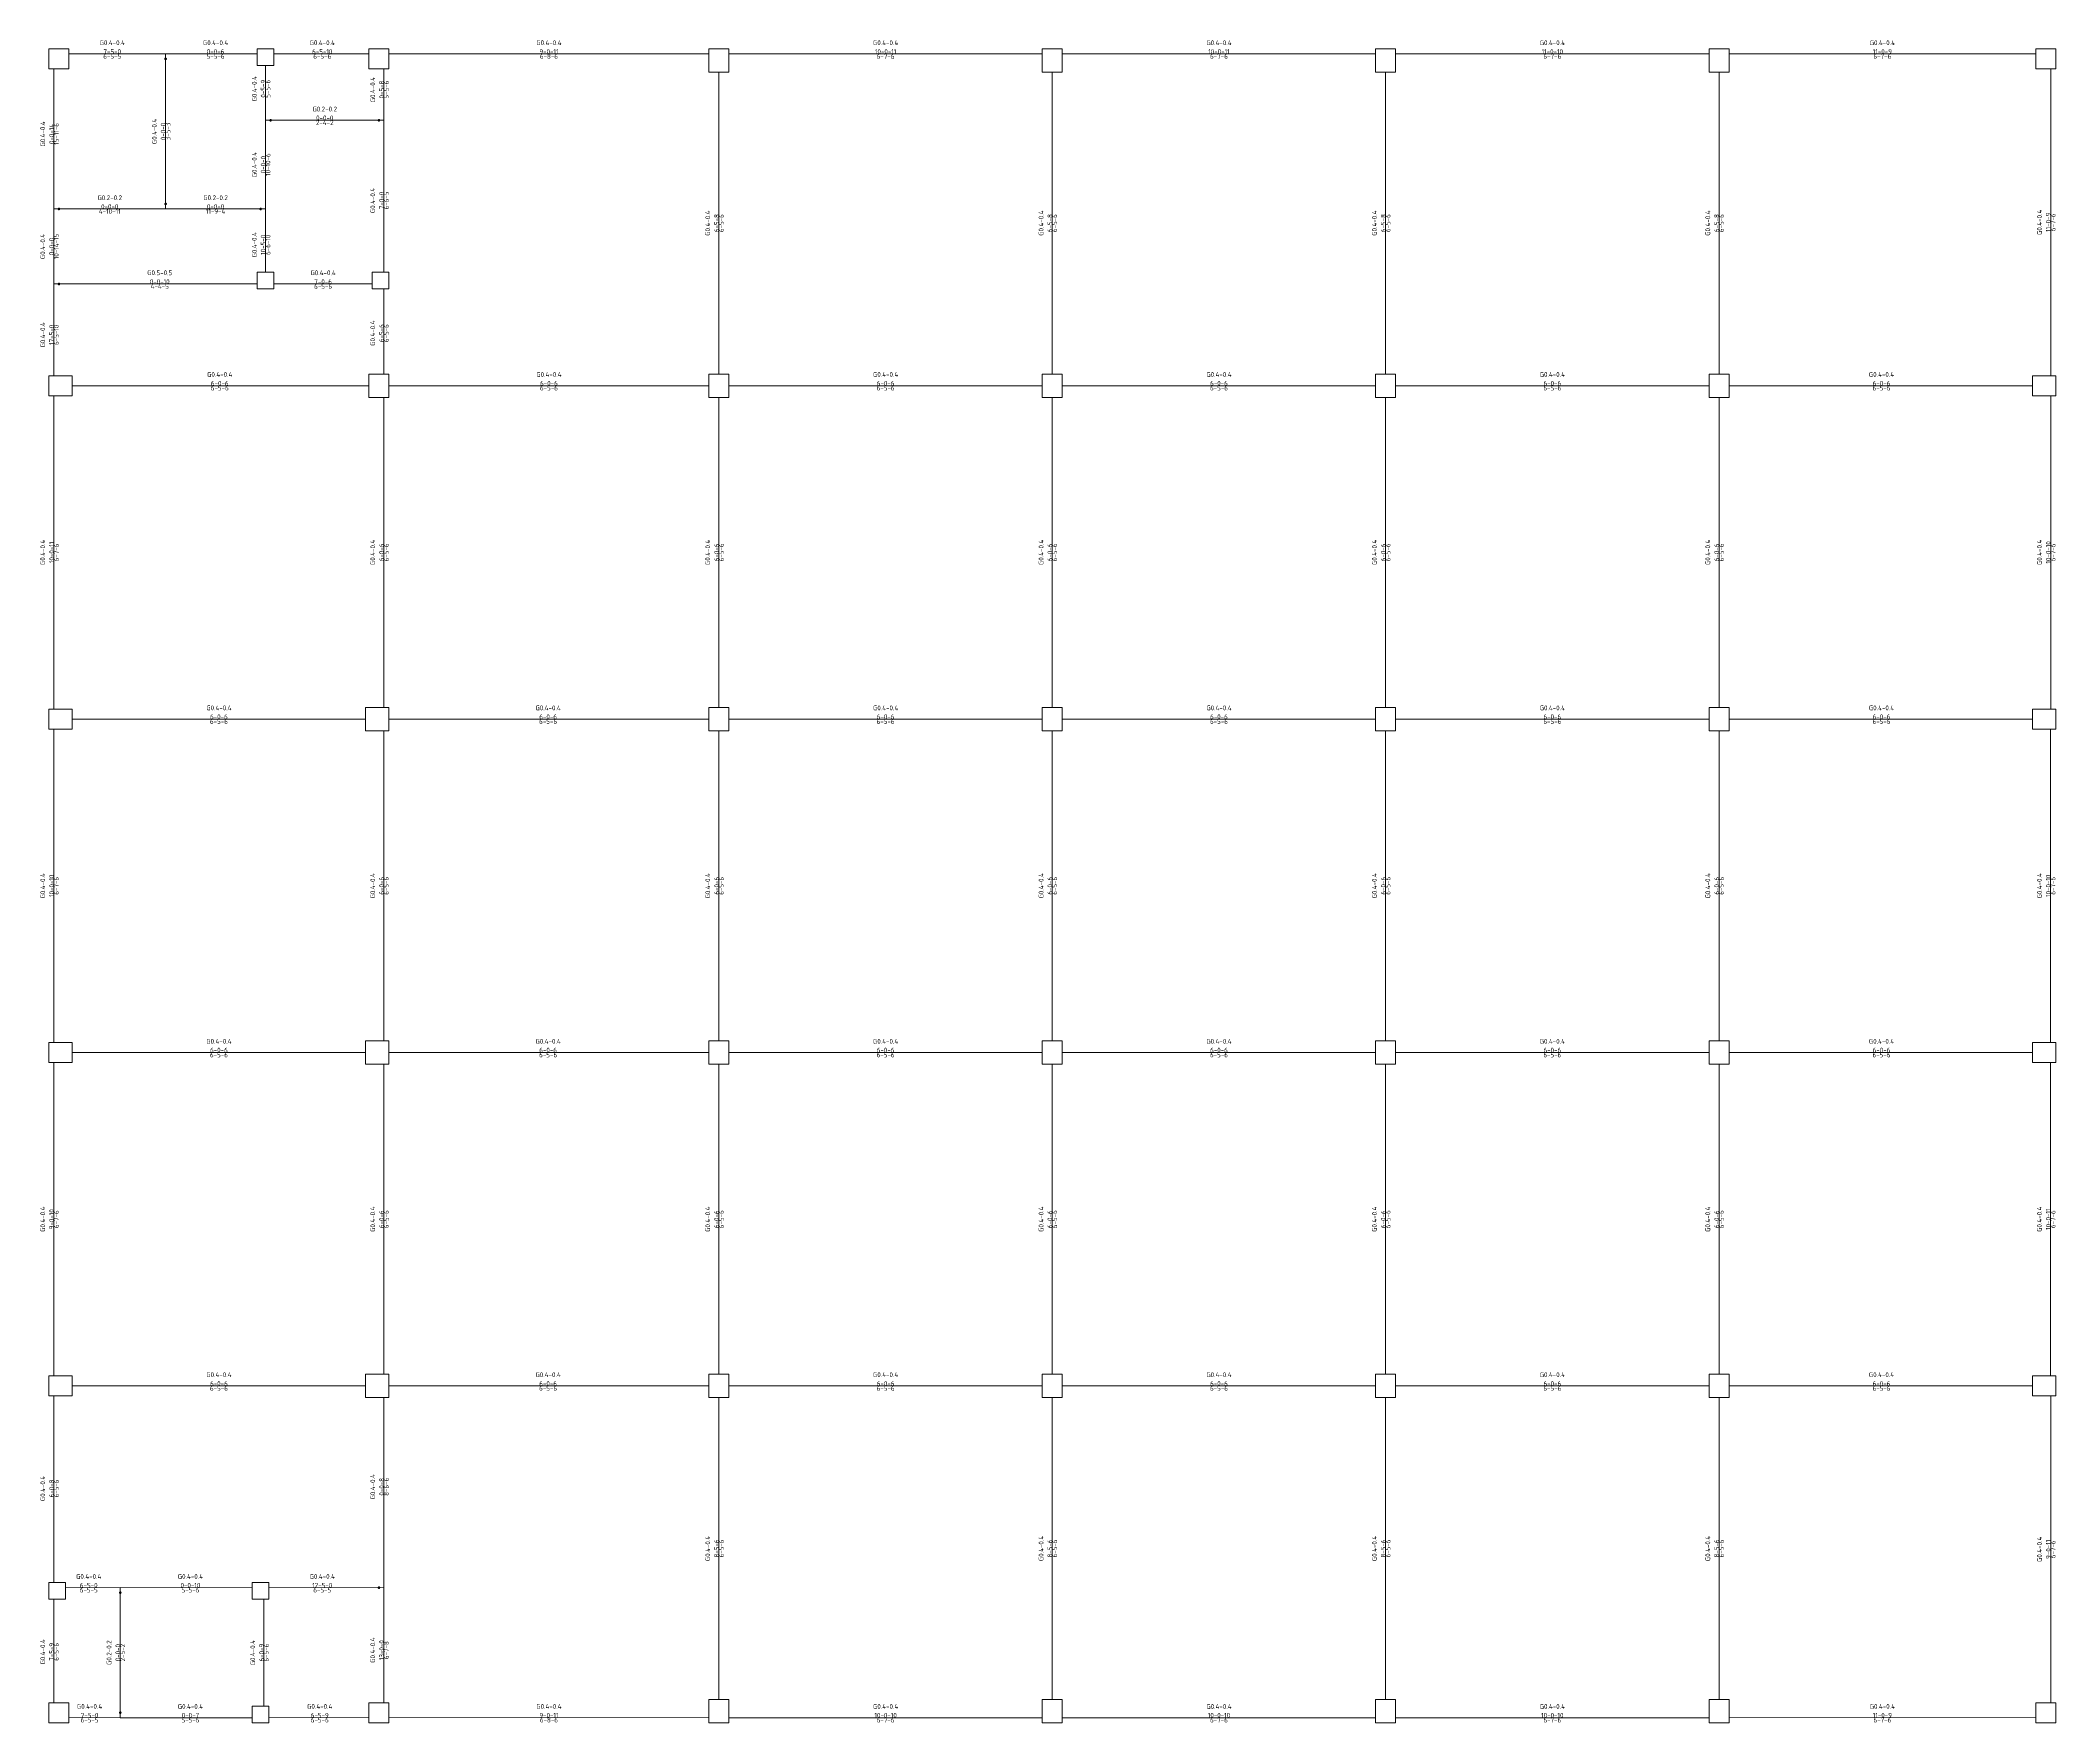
# Model space of a CAD drawing. Extents: x -2331248 to -1198620, y -977263 to -545844.
# Drawn here: x -1936988 to -1876530, y -914555 to -864097 of the extents above; entities that cross this region are included whole.
import ezdxf

# ---------------------------------------------------------------- set-up
doc = ezdxf.new("R2010")
doc.units = 0
doc.header["$LTSCALE"] = 1000
doc.header["$MEASUREMENT"] = 0
doc.layers.get('0').update_dxf_attribs({"linetype": 'CONTINUOUS'})
for name, color, linetype, lineweight in [('15100', 4, 'CONTINUOUS', 18), ('15101', 52, 'CONTINUOUS', 18), ('15220', 11, 'CONTINUOUS', 18)]:
    doc.layers.add(name, color=color, linetype=linetype, lineweight=lineweight)
doc.styles.add('PkpmHz', font='Pkpmeng', dxfattribs={"width": 0.7, "bigfont": 'hztxt'})

# ---------------------------------------------------------------- blocks, each defined once
blk = doc.blocks.new('A$C3DCE1F2B')
at = {"layer": '15100', "ltscale": 1000}
for p, q in [((391, 45400), (392, 49600)), ((841, 50049), (3741, 50050)), ((3741, 50050), (6491, 50049)), ((6741, 48060), (6741, 49700)), ((6991, 50049), (9841, 50049)), ((10291, 48060), (10290, 49600)), ((10441, 50049), (20041, 50049)), ((20641, 50049), (30041, 50049)), ((30641, 50049), (40041, 50049)), ((40641, 50049), (50041, 50049)), ((50641, 50049), (59841, 50049)), ((60291, 40400), (60291, 49600)), ((20341, 40450), (20341, 49500)), ((30341, 40450), (30341, 49500)), ((40341, 40450), (40341, 49500)), ((50341, 40450), (50341, 49500)), ((6741, 45400), (6741, 48060)), ((10290, 43500), (10291, 48060)), ((391, 43150), (391, 45400)), ((6741, 43500), (6741, 45400)), ((392, 40400), (391, 43150)), ((6991, 43150), (9941, 43150)), ((10290, 40450), (10290, 43000)), ((941, 40100), (9841, 40100)), ((10441, 40100), (20041, 40100)), ((20641, 40100), (30041, 40100)), ((30641, 40100), (40041, 40100)), ((40641, 40100), (50041, 40100)), ((50641, 40100), (59741, 40100)), ((392, 30400), (392, 39800)), ((10290, 30450), (10290, 39750)), ((20341, 30450), (20341, 39750)), ((30341, 30450), (30341, 39750)), ((40341, 30450), (40341, 39750)), ((50341, 30450), (50341, 39750)), ((60291, 30400), (60291, 39800)), ((392, 20400), (392, 29800)), ((941, 30100), (9741, 30100)), ((10290, 20450), (10290, 29750)), ((10441, 30100), (20041, 30100)), ((20341, 20450), (20341, 29750)), ((20641, 30100), (30041, 30100)), ((30341, 20450), (30341, 29750)), ((30641, 30100), (40041, 30100)), ((40341, 20450), (40341, 29750)), ((40641, 30100), (50041, 30100)), ((50341, 20450), (50341, 29750)), ((50641, 30100), (59741, 30100)), ((60290, 20400), (60290, 29800)), ((941, 20100), (9741, 20100)), ((10441, 20100), (20041, 20100)), ((20641, 20100), (30041, 20100)), ((30641, 20100), (40041, 20100)), ((40641, 20100), (50041, 20100)), ((50641, 20100), (59741, 20100)), ((392, 10400), (392, 19800)), ((10290, 10450), (10290, 19750)), ((20341, 10450), (20341, 19750)), ((30341, 10450), (30341, 19750)), ((40341, 10450), (40341, 19750)), ((50341, 10450), (50341, 19750)), ((60290, 10400), (60290, 19800)), ((391, 4200), (392, 9800)), ((941, 10100), (9741, 10100)), ((10291, 4050), (10290, 9750)), ((10441, 10100), (20041, 10100)), ((20341, 700), (20341, 9750)), ((20641, 10100), (30041, 10100)), ((30341, 700), (30341, 9750)), ((30641, 10100), (40041, 10100)), ((40341, 700), (40341, 9750)), ((40641, 10100), (50041, 10100)), ((50341, 700), (50341, 9750)), ((50641, 10100), (59741, 10100)), ((60291, 600), (60291, 9800)), ((392, 600), (391, 3700)), ((741, 4049), (2381, 4050)), ((2381, 4050), (6341, 4049)), ((6691, 500), (6691, 3700)), ((10290, 600), (10291, 4050)), ((841, 151), (2381, 150)), ((2381, 150), (6341, 150)), ((6841, 150), (9841, 151)), ((10441, 151), (20041, 150)), ((20641, 150), (30041, 150)), ((30641, 150), (40041, 150)), ((40641, 150), (50041, 150)), ((50641, 150), (59841, 151))]:
    blk.add_line(p, q, dxfattribs=at)
at = {"layer": '15100', "color": 4, "ltscale": 1000}
for p, q in [((3741, 45400), (3741, 50050)), ((6741, 48060), (10291, 48060)), ((391, 45400), (3741, 45400)), ((3741, 45400), (6741, 45400)), ((391, 43150), (6491, 43150)), ((2381, 150), (2381, 4050)), ((6841, 4049), (10291, 4050))]:
    blk.add_line(p, q, dxfattribs=at)
at = {"layer": '15100', "color": 1, "ltscale": 1000}
for points in [[(3761, 49900, 40, 40, 1), (3721, 49900, 40, 40, 1)], [(6911, 48060, 40, 40, 1), (6871, 48060, 40, 40, 1)], [(10161, 48060, 40, 40, 1), (10121, 48060, 40, 40, 1)], [(561, 45400, 40, 40, 1), (521, 45400, 40, 40, 1)], [(3761, 45550, 40, 40, 1), (3721, 45550, 40, 40, 1)], [(6611, 45400, 40, 40, 1), (6571, 45400, 40, 40, 1)], [(561, 43150, 40, 40, 1), (521, 43150, 40, 40, 1)], [(2401, 3900, 40, 40, 1), (2361, 3900, 40, 40, 1)], [(10161, 4050, 40, 40, 1), (10121, 4050, 40, 40, 1)], [(2401, 300, 40, 40, 1), (2361, 300, 40, 40, 1)]]:
    blk.add_lwpolyline(points, format="xyseb", close=True, dxfattribs=at)
at = {"layer": '15101', "linetype": 'Continuous'}
for points in [[(241, 49600), (841, 49600), (841, 50200), (241, 50200)], [(6491, 49700), (6991, 49700), (6991, 50200), (6491, 50200)], [(9841, 49600), (10441, 49600), (10441, 50200), (9841, 50200)], [(20041, 49500), (20641, 49500), (20641, 50200), (20041, 50200)], [(30041, 49500), (30641, 49500), (30641, 50200), (30041, 50200)], [(40041, 49500), (40641, 49500), (40641, 50200), (40041, 50200)], [(50041, 49500), (50641, 49500), (50641, 50200), (50041, 50200)], [(59841, 49600), (60441, 49600), (60441, 50200), (59841, 50200)], [(6491, 43000), (6991, 43000), (6991, 43500), (6491, 43500)], [(9941, 43000), (10441, 43000), (10441, 43500), (9941, 43500)], [(241, 39800), (941, 39800), (941, 40400), (241, 40400)], [(9841, 39750), (10441, 39750), (10441, 40450), (9841, 40450)], [(20041, 39750), (20641, 39750), (20641, 40450), (20041, 40450)], [(30041, 39750), (30641, 39750), (30641, 40450), (30041, 40450)], [(40041, 39750), (40641, 39750), (40641, 40450), (40041, 40450)], [(50041, 39750), (50641, 39750), (50641, 40450), (50041, 40450)], [(59741, 39800), (60441, 39800), (60441, 40400), (59741, 40400)], [(241, 29800), (941, 29800), (941, 30400), (241, 30400)], [(9741, 29750), (10441, 29750), (10441, 30450), (9741, 30450)], [(20041, 29750), (20641, 29750), (20641, 30450), (20041, 30450)], [(30041, 29750), (30641, 29750), (30641, 30450), (30041, 30450)], [(40041, 29750), (40641, 29750), (40641, 30450), (40041, 30450)], [(50041, 29750), (50641, 29750), (50641, 30450), (50041, 30450)], [(59741, 29800), (60441, 29800), (60441, 30400), (59741, 30400)], [(241, 19800), (941, 19800), (941, 20400), (241, 20400)], [(9741, 19750), (10441, 19750), (10441, 20450), (9741, 20450)], [(20041, 19750), (20641, 19750), (20641, 20450), (20041, 20450)], [(30041, 19750), (30641, 19750), (30641, 20450), (30041, 20450)], [(40041, 19750), (40641, 19750), (40641, 20450), (40041, 20450)], [(50041, 19750), (50641, 19750), (50641, 20450), (50041, 20450)], [(59741, 19800), (60441, 19800), (60441, 20400), (59741, 20400)], [(241, 9800), (941, 9800), (941, 10400), (241, 10400)], [(9741, 9750), (10441, 9750), (10441, 10450), (9741, 10450)], [(20041, 9750), (20641, 9750), (20641, 10450), (20041, 10450)], [(30041, 9750), (30641, 9750), (30641, 10450), (30041, 10450)], [(40041, 9750), (40641, 9750), (40641, 10450), (40041, 10450)], [(50041, 9750), (50641, 9750), (50641, 10450), (50041, 10450)], [(59741, 9800), (60441, 9800), (60441, 10400), (59741, 10400)], [(241, 3700), (741, 3700), (741, 4200), (241, 4200)], [(6341, 3700), (6841, 3700), (6841, 4200), (6341, 4200)], [(20041, 0), (20641, 0), (20641, 700), (20041, 700)], [(30041, 0), (30641, 0), (30641, 700), (30041, 700)], [(40041, 0), (40641, 0), (40641, 700), (40041, 700)], [(50041, 0), (50641, 0), (50641, 700), (50041, 700)], [(241, 0), (841, 0), (841, 600), (241, 600)], [(6341, 0), (6841, 0), (6841, 500), (6341, 500)], [(9841, 0), (10441, 0), (10441, 600), (9841, 600)], [(59841, 0), (60441, 0), (60441, 600), (59841, 600)]]:
    blk.add_lwpolyline(points, close=True, dxfattribs=at)
at = {"layer": '15220', "char_height": 144, "line_spacing_factor": 1.1, "style": 'PkpmHz'}
for s, insert, attachment_point, rotation in [('{\\W0.91;\\C4;G0.4-0.4^J7-5-0^J}', (2141, 50050), 8, 0.01796), ('{\\W0.91;\\C4;G0.4-0.4^J0-0-6^J}', (5241, 50050), 8, 359.98091), ('{\\W0.91;\\C4;6-5-5^J}', (2141, 50050), 2, 0.01796), ('{\\W0.91;\\C4;5-5-6^J}', (5241, 50050), 2, 359.98091), ('{\\W0.91;\\C4;G0.4-0.4^J0-5-9^J}', (6741, 49005), 8, 89.99972), ('{\\W0.91;\\C4;5-5-6^J}', (6741, 49005), 2, 89.99972), ('{\\W0.91;\\C4;G0.4-0.4^J0-5-8^J}', (10291, 48980), 8, 90.02761), ('{\\W0.91;\\C4;5-5-6^J}', (10291, 48980), 2, 90.02761), ('{\\W0.91;\\C4;G0.4-0.4^J0-0-14^J}', (392, 47650), 8, 89.99972), ('{\\W0.91;\\C4;15-11-6^J}', (392, 47650), 2, 89.99972), ('{\\W0.91;\\C4;G0.4-0.4^J0-0-0^J}', (3741, 47725), 8, 89.99972), ('{\\W0.91;\\C4;3-5-3^J}', (3741, 47725), 2, 89.99972), ('{\\W0.91;\\C4;G0.4-0.4^J0-0-0^J}', (6741, 46730), 8, 89.99972), ('{\\W0.91;\\C4;10-10-6^J}', (6741, 46730), 2, 89.99972), ('{\\W0.91;\\C4;G0.4-0.4^J7-0-0^J}', (10291, 45655), 8, 89.99972), ('{\\W0.91;\\C4;6-6-5^J}', (10291, 45655), 2, 89.99972), ('{\\W0.91;\\C4;G0.4-0.4^J6-5-8^J}', (20341, 44975), 8, 89.99972), ('{\\W0.91;\\C4;6-5-6^J}', (20341, 44975), 2, 89.99972), ('{\\W0.91;\\C4;G0.4-0.4^J6-5-8^J}', (30341, 44975), 8, 89.99972), ('{\\W0.91;\\C4;6-5-6^J}', (30341, 44975), 2, 89.99972), ('{\\W0.91;\\C4;G0.4-0.4^J6-5-8^J}', (40341, 44975), 8, 89.99972), ('{\\W0.91;\\C4;6-5-6^J}', (40341, 44975), 2, 89.99972), ('{\\W0.91;\\C4;G0.4-0.4^J6-5-8^J}', (50341, 44975), 8, 89.99972), ('{\\W0.91;\\C4;6-5-6^J}', (50341, 44975), 2, 89.99972), ('{\\W0.91;\\C4;G0.4-0.4^J11-0-9^J}', (60291, 45000), 8, 89.99972), ('{\\W0.91;\\C4;6-7-6^J}', (60291, 45000), 2, 89.99972), ('{\\W0.91;\\C4;G0.4-0.4^J0-0-0^J}', (391, 44275), 8, 89.99972), ('{\\W0.91;\\C4;10-14-15^J}', (391, 44275), 2, 89.99972), ('{\\W0.91;\\C4;G0.4-0.4^J10-5-0^J}', (6741, 44325), 8, 89.99972), ('{\\W0.91;\\C4;6-6-10^J}', (6741, 44325), 2, 89.99972), ('{\\W0.91;\\C4;G0.4-0.4^J17-5-0^J}', (392, 41625), 8, 89.99972), ('{\\W0.91;\\C4;6-5-10^J}', (392, 41625), 2, 89.99972), ('{\\W0.91;\\C4;G0.4-0.4^J6-5-6^J}', (10290, 41675), 8, 89.99972), ('{\\W0.91;\\C4;6-5-6^J}', (10290, 41675), 2, 89.99972), ('{\\W0.91;\\C4;G0.4-0.4^J10-0-11^J}', (392, 35100), 8, 89.99972), ('{\\W0.91;\\C4;6-7-6^J}', (392, 35100), 2, 89.99972), ('{\\W0.91;\\C4;G0.4-0.4^J6-0-6^J}', (10290, 35100), 8, 89.99972), ('{\\W0.91;\\C4;6-5-6^J}', (10290, 35100), 2, 89.99972), ('{\\W0.91;\\C4;G0.4-0.4^J6-0-6^J}', (20341, 35100), 8, 89.99972), ('{\\W0.91;\\C4;6-5-6^J}', (20341, 35100), 2, 89.99972), ('{\\W0.91;\\C4;G0.4-0.4^J6-0-6^J}', (30341, 35100), 8, 89.99972), ('{\\W0.91;\\C4;6-5-6^J}', (30341, 35100), 2, 89.99972), ('{\\W0.91;\\C4;G0.4-0.4^J6-0-6^J}', (40341, 35100), 8, 89.99972), ('{\\W0.91;\\C4;6-5-6^J}', (40341, 35100), 2, 89.99972), ('{\\W0.91;\\C4;G0.4-0.4^J6-0-6^J}', (50341, 35100), 8, 89.99972), ('{\\W0.91;\\C4;6-5-6^J}', (50341, 35100), 2, 89.99972), ('{\\W0.91;\\C4;G0.4-0.4^J10-0-10^J}', (60291, 35100), 8, 89.99972), ('{\\W0.91;\\C4;6-7-6^J}', (60291, 35100), 2, 89.99972), ('{\\W0.91;\\C4;G0.4-0.4^J10-0-10^J}', (392, 25100), 8, 89.99972), ('{\\W0.91;\\C4;G0.4-0.4^J6-0-6^J}', (10290, 25100), 8, 89.99972), ('{\\W0.91;\\C4;G0.4-0.4^J6-0-6^J}', (20341, 25100), 8, 89.99972), ('{\\W0.91;\\C4;G0.4-0.4^J6-0-6^J}', (30341, 25100), 8, 89.99972), ('{\\W0.91;\\C4;G0.4-0.4^J6-0-6^J}', (40341, 25100), 8, 89.99972), ('{\\W0.91;\\C4;G0.4-0.4^J6-0-6^J}', (50341, 25100), 8, 89.99972), ('{\\W0.91;\\C4;G0.4-0.4^J10-0-10^J}', (60290, 25100), 8, 89.99972), ('{\\W0.91;\\C4;6-7-6^J}', (392, 25100), 2, 89.99972), ('{\\W0.91;\\C4;6-5-6^J}', (10290, 25100), 2, 89.99972), ('{\\W0.91;\\C4;6-5-6^J}', (20341, 25100), 2, 89.99972), ('{\\W0.91;\\C4;6-5-6^J}', (30341, 25100), 2, 89.99972), ('{\\W0.91;\\C4;6-5-6^J}', (40341, 25100), 2, 89.99972), ('{\\W0.91;\\C4;6-5-6^J}', (50341, 25100), 2, 89.99972), ('{\\W0.91;\\C4;6-7-6^J}', (60290, 25100), 2, 89.99972), ('{\\W0.91;\\C4;G0.4-0.4^J9-0-10^J}', (392, 15100), 8, 89.99972), ('{\\W0.91;\\C4;6-7-6^J}', (392, 15100), 2, 89.99972), ('{\\W0.91;\\C4;G0.4-0.4^J6-0-6^J}', (10290, 15100), 8, 89.99972), ('{\\W0.91;\\C4;6-5-6^J}', (10290, 15100), 2, 89.99972), ('{\\W0.91;\\C4;G0.4-0.4^J6-0-6^J}', (20341, 15100), 8, 89.99972), ('{\\W0.91;\\C4;6-5-6^J}', (20341, 15100), 2, 89.99972), ('{\\W0.91;\\C4;G0.4-0.4^J6-0-6^J}', (30341, 15100), 8, 89.99972), ('{\\W0.91;\\C4;6-5-6^J}', (30341, 15100), 2, 89.99972), ('{\\W0.91;\\C4;G0.4-0.4^J6-0-6^J}', (40341, 15100), 8, 89.99972), ('{\\W0.91;\\C4;6-5-6^J}', (40341, 15100), 2, 89.99972), ('{\\W0.91;\\C4;G0.4-0.4^J6-0-6^J}', (50341, 15100), 8, 89.99972), ('{\\W0.91;\\C4;6-5-6^J}', (50341, 15100), 2, 89.99972), ('{\\W0.91;\\C4;G0.4-0.4^J10-0-11^J}', (60290, 15100), 8, 89.99972), ('{\\W0.91;\\C4;6-7-6^J}', (60290, 15100), 2, 89.99972), ('{\\W0.91;\\C4;G0.4-0.4^J6-0-8^J}', (392, 7025), 8, 89.99972), ('{\\W0.91;\\C4;G0.4-0.4^J0-0-8^J}', (10291, 7075), 8, 89.99972), ('{\\W0.91;\\C4;8-6-6^J}', (10291, 7075), 2, 89.99972), ('{\\W0.91;\\C4;6-5-6^J}', (392, 7025), 2, 89.99972), ('{\\W0.91;\\C4;G0.4-0.4^J8-5-6^J}', (20341, 5225), 8, 89.99972), ('{\\W0.91;\\C4;G0.4-0.4^J8-5-6^J}', (30341, 5225), 8, 89.99972), ('{\\W0.91;\\C4;G0.4-0.4^J8-5-6^J}', (40341, 5225), 8, 89.99972), ('{\\W0.91;\\C4;G0.4-0.4^J8-5-6^J}', (50341, 5225), 8, 89.99972), ('{\\W0.91;\\C4;G0.4-0.4^J9-0-11^J}', (60291, 5200), 8, 89.99972), ('{\\W0.91;\\C4;6-5-6^J}', (20341, 5225), 2, 89.99972), ('{\\W0.91;\\C4;6-5-6^J}', (30341, 5225), 2, 89.99972), ('{\\W0.91;\\C4;6-5-6^J}', (40341, 5225), 2, 89.99972), ('{\\W0.91;\\C4;6-5-6^J}', (50341, 5225), 2, 89.99972), ('{\\W0.91;\\C4;6-7-6^J}', (60291, 5200), 2, 89.99972), ('{\\W0.91;\\C4;G0.4-0.4^J6-5-0^J}', (1436, 4049), 8, 0.03031), ('{\\W0.91;\\C4;G0.4-0.4^J12-5-0^J}', (8441, 4049), 8, 0.01548), ('{\\W0.91;\\C4;6-5-5^J}', (1436, 4049), 2, 0.03031), ('{\\W0.91;\\C4;6-5-5^J}', (8441, 4049), 2, 0.01548), ('{\\W0.91;\\C4;G0.4-0.4^J7-5-9^J}', (392, 2125), 8, 90.01942), ('{\\W0.91;\\C4;G0.4-0.4^J13-0-0^J}', (10291, 2175), 8, 89.98001), ('{\\W0.91;\\C4;6-5-6^J}', (392, 2125), 2, 90.01942), ('{\\W0.91;\\C4;G0.2-0.2^J0-0-0^J}', (2381, 2100), 8, 89.99972), ('{\\W0.91;\\C4;2-5-2^J}', (2381, 2100), 2, 89.99972), ('{\\W0.91;\\C4;G0.4-0.4^J6-0-9^J}', (6691, 2100), 8, 89.99972), ('{\\W0.91;\\C4;6-5-6^J}', (6691, 2100), 2, 89.99972), ('{\\W0.91;\\C4;6-7-8^J}', (10291, 2175), 2, 89.98001), ('{\\W0.91;\\C4;G0.4-0.4^J7-5-0^J}', (1461, 151), 8, 359.96886), ('{\\W0.91;\\C4;6-5-5^J}', (1461, 151), 2, 359.96886), ('{\\W0.91;\\C4;G0.4-0.4^J6-5-9^J}', (8366, 151), 8, 0.01614), ('{\\W0.91;\\C4;6-5-6^J}', (8366, 151), 2, 0.01614)]:
    blk.add_mtext(s, dxfattribs=dict(at, insert=insert, attachment_point=attachment_point, rotation=rotation))
for s, insert, attachment_point in [('{\\W0.91;\\C4;G0.4-0.4^J6-5-10^J}', (8441, 50049), 8), ('{\\W0.91;\\C4;G0.4-0.4^J9-0-11^J}', (15241, 50049), 8), ('{\\W0.91;\\C4;G0.4-0.4^J10-0-11^J}', (25341, 50049), 8), ('{\\W0.91;\\C4;G0.4-0.4^J10-0-11^J}', (35341, 50049), 8), ('{\\W0.91;\\C4;G0.4-0.4^J11-0-10^J}', (45341, 50049), 8), ('{\\W0.91;\\C4;G0.4-0.4^J11-0-9^J}', (55241, 50049), 8), ('{\\W0.91;\\C4;6-5-6^J}', (8441, 50049), 2), ('{\\W0.91;\\C4;6-8-6^J}', (15241, 50049), 2), ('{\\W0.91;\\C4;6-7-6^J}', (25341, 50049), 2), ('{\\W0.91;\\C4;6-7-6^J}', (35341, 50049), 2), ('{\\W0.91;\\C4;6-7-6^J}', (45341, 50049), 2), ('{\\W0.91;\\C4;6-7-6^J}', (55241, 50049), 2), ('{\\W0.91;\\C4;G0.2-0.2^J0-0-0^J}', (8516, 48060), 8), ('{\\W0.91;\\C4;2-4-2^J}', (8516, 48060), 2), ('{\\W0.91;\\C4;G0.2-0.2^J0-0-0^J}', (2066, 45400), 8), ('{\\W0.91;\\C4;4-10-11^J}', (2066, 45400), 2), ('{\\W0.91;\\C4;G0.2-0.2^J0-0-0^J}', (5241, 45400), 8), ('{\\W0.91;\\C4;11-9-4^J}', (5241, 45400), 2), ('{\\W0.91;\\C4;G0.5-0.5^J0-0-10^J}', (3566, 43150), 8), ('{\\W0.91;\\C4;G0.4-0.4^J7-0-6^J}', (8466, 43150), 8), ('{\\W0.91;\\C4;4-4-5^J}', (3566, 43150), 2), ('{\\W0.91;\\C4;6-5-6^J}', (8466, 43150), 2), ('{\\W0.91;\\C4;G0.4-0.4^J6-0-6^J}', (5366, 40100), 8), ('{\\W0.91;\\C4;G0.4-0.4^J6-0-6^J}', (15241, 40100), 8), ('{\\W0.91;\\C4;G0.4-0.4^J6-0-6^J}', (25341, 40100), 8), ('{\\W0.91;\\C4;G0.4-0.4^J6-0-6^J}', (35341, 40100), 8), ('{\\W0.91;\\C4;G0.4-0.4^J6-0-6^J}', (45341, 40100), 8), ('{\\W0.91;\\C4;G0.4-0.4^J6-0-6^J}', (55216, 40100), 8), ('{\\W0.91;\\C4;6-5-6^J}', (5366, 40100), 2), ('{\\W0.91;\\C4;6-5-6^J}', (15241, 40100), 2), ('{\\W0.91;\\C4;6-5-6^J}', (25341, 40100), 2), ('{\\W0.91;\\C4;6-5-6^J}', (35341, 40100), 2), ('{\\W0.91;\\C4;6-5-6^J}', (45341, 40100), 2), ('{\\W0.91;\\C4;6-5-6^J}', (55216, 40100), 2), ('{\\W0.91;\\C4;G0.4-0.4^J6-0-6^J}', (5341, 30100), 8), ('{\\W0.91;\\C4;G0.4-0.4^J6-0-6^J}', (15216, 30100), 8), ('{\\W0.91;\\C4;G0.4-0.4^J6-0-6^J}', (25341, 30100), 8), ('{\\W0.91;\\C4;G0.4-0.4^J6-0-6^J}', (35341, 30100), 8), ('{\\W0.91;\\C4;G0.4-0.4^J6-0-6^J}', (45341, 30100), 8), ('{\\W0.91;\\C4;G0.4-0.4^J6-0-6^J}', (55216, 30100), 8), ('{\\W0.91;\\C4;6-5-6^J}', (5341, 30100), 2), ('{\\W0.91;\\C4;6-5-6^J}', (15216, 30100), 2), ('{\\W0.91;\\C4;6-5-6^J}', (25341, 30100), 2), ('{\\W0.91;\\C4;6-5-6^J}', (35341, 30100), 2), ('{\\W0.91;\\C4;6-5-6^J}', (45341, 30100), 2), ('{\\W0.91;\\C4;6-5-6^J}', (55216, 30100), 2), ('{\\W0.91;\\C4;G0.4-0.4^J6-0-6^J}', (5341, 20100), 8), ('{\\W0.91;\\C4;6-5-6^J}', (5341, 20100), 2), ('{\\W0.91;\\C4;G0.4-0.4^J6-0-6^J}', (15216, 20100), 8), ('{\\W0.91;\\C4;6-5-6^J}', (15216, 20100), 2), ('{\\W0.91;\\C4;G0.4-0.4^J6-0-6^J}', (25341, 20100), 8), ('{\\W0.91;\\C4;6-5-6^J}', (25341, 20100), 2), ('{\\W0.91;\\C4;G0.4-0.4^J6-0-6^J}', (35341, 20100), 8), ('{\\W0.91;\\C4;6-5-6^J}', (35341, 20100), 2), ('{\\W0.91;\\C4;G0.4-0.4^J6-0-6^J}', (45341, 20100), 8), ('{\\W0.91;\\C4;6-5-6^J}', (45341, 20100), 2), ('{\\W0.91;\\C4;G0.4-0.4^J6-0-6^J}', (55216, 20100), 8), ('{\\W0.91;\\C4;6-5-6^J}', (55216, 20100), 2), ('{\\W0.91;\\C4;G0.4-0.4^J6-0-6^J}', (5341, 10100), 8), ('{\\W0.91;\\C4;G0.4-0.4^J6-0-6^J}', (15216, 10100), 8), ('{\\W0.91;\\C4;G0.4-0.4^J6-0-6^J}', (25341, 10100), 8), ('{\\W0.91;\\C4;G0.4-0.4^J6-0-6^J}', (35341, 10100), 8), ('{\\W0.91;\\C4;G0.4-0.4^J6-0-6^J}', (45341, 10100), 8), ('{\\W0.91;\\C4;G0.4-0.4^J6-0-6^J}', (55216, 10100), 8), ('{\\W0.91;\\C4;6-5-6^J}', (5341, 10100), 2), ('{\\W0.91;\\C4;6-5-6^J}', (15216, 10100), 2), ('{\\W0.91;\\C4;6-5-6^J}', (25341, 10100), 2), ('{\\W0.91;\\C4;6-5-6^J}', (35341, 10100), 2), ('{\\W0.91;\\C4;6-5-6^J}', (45341, 10100), 2), ('{\\W0.91;\\C4;6-5-6^J}', (55216, 10100), 2), ('{\\W0.91;\\C4;G0.4-0.4^J0-0-10^J}', (4486, 4049), 8), ('{\\W0.91;\\C4;5-5-6^J}', (4486, 4049), 2), ('{\\W0.91;\\C4;G0.4-0.4^J0-0-7^J}', (4486, 150), 8), ('{\\W0.91;\\C4;5-5-6^J}', (4486, 150), 2), ('{\\W0.91;\\C4;G0.4-0.4^J9-0-11^J}', (15241, 151), 8), ('{\\W0.91;\\C4;6-8-6^J}', (15241, 151), 2), ('{\\W0.91;\\C4;G0.4-0.4^J10-0-10^J}', (25341, 150), 8), ('{\\W0.91;\\C4;6-7-6^J}', (25341, 150), 2), ('{\\W0.91;\\C4;G0.4-0.4^J10-0-10^J}', (35341, 150), 8), ('{\\W0.91;\\C4;6-7-6^J}', (35341, 150), 2), ('{\\W0.91;\\C4;G0.4-0.4^J10-0-10^J}', (45341, 150), 8), ('{\\W0.91;\\C4;6-7-6^J}', (45341, 150), 2), ('{\\W0.91;\\C4;G0.4-0.4^J11-0-9^J}', (55241, 151), 8), ('{\\W0.91;\\C4;6-7-6^J}', (55241, 151), 2)]:
    blk.add_mtext(s, dxfattribs=dict(at, insert=insert, attachment_point=attachment_point))

msp = doc.modelspace()

# ---------------------------------------------------------------- block references
msp.add_blockref('A$C3DCE1F2B', (-1936971, -914555))

doc.saveas('drawing.dxf')
